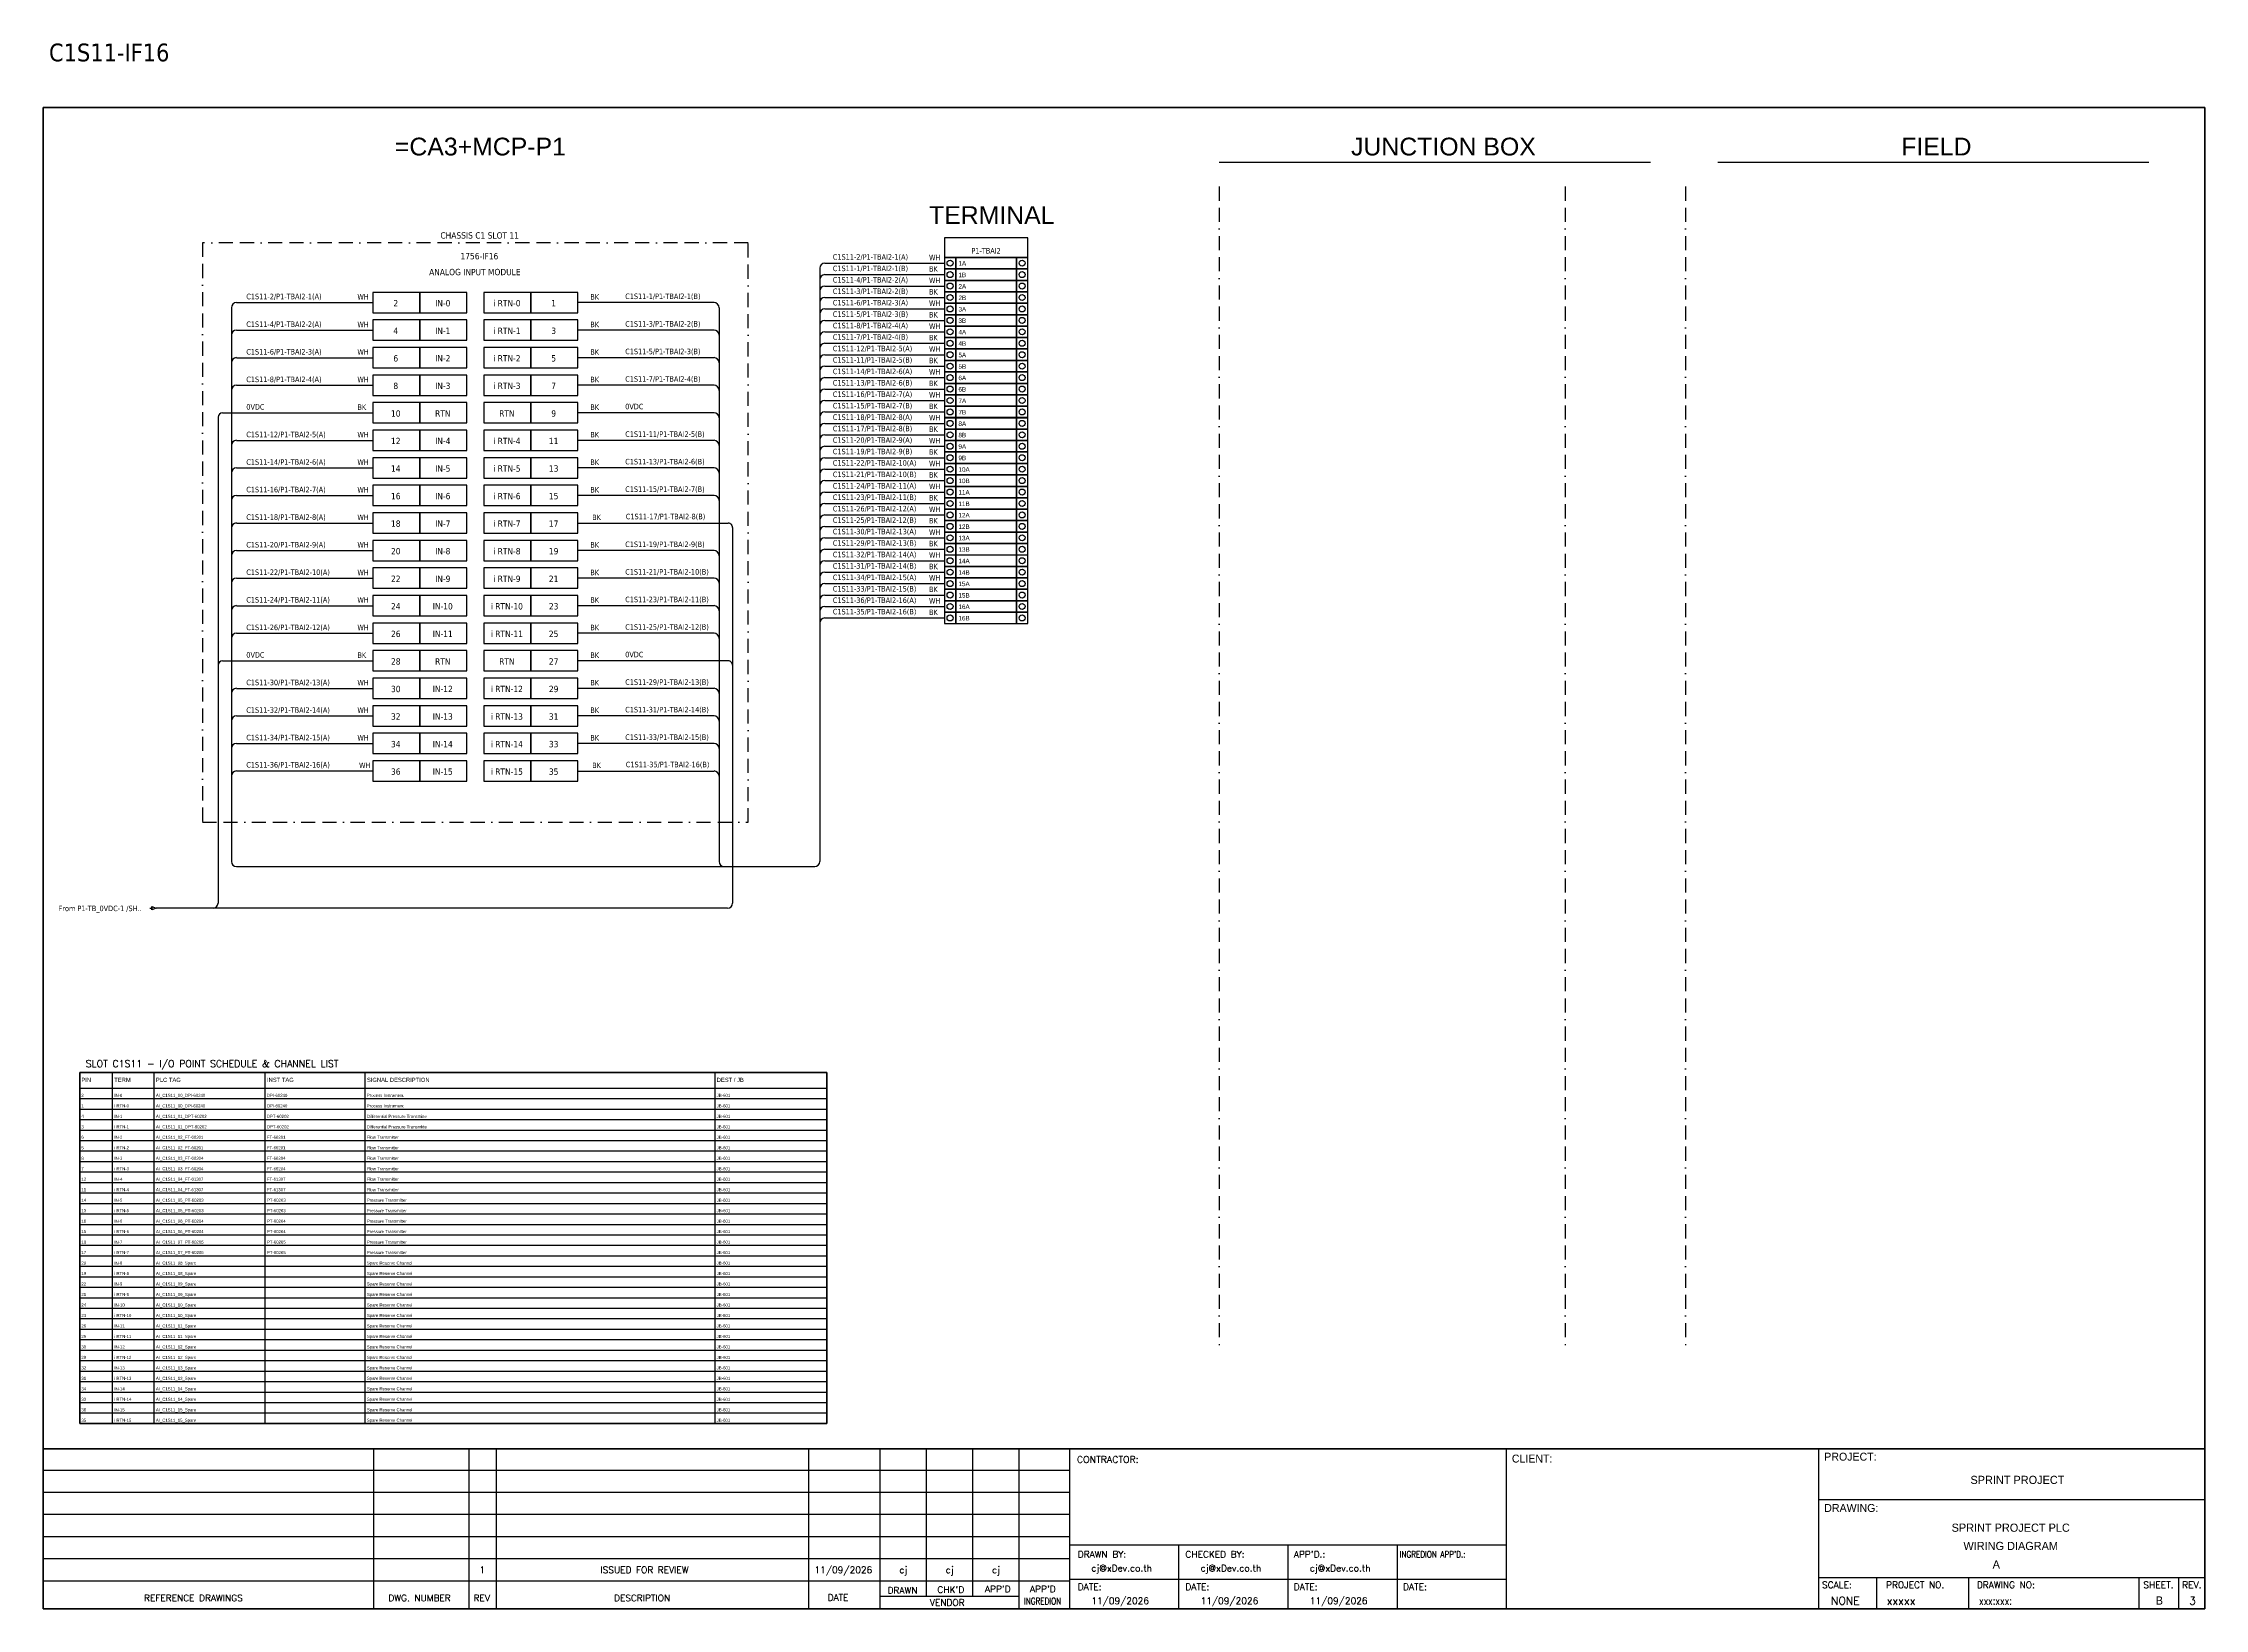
# Model space of a CAD drawing. Header units: millimetres. Extents: x 0 to 62600, y 0 to 14837.
# Drawn here: x 46126 to 50020, y 12017 to 14837 of the extents above; entities that cross this region are included whole.
import ezdxf
from ezdxf.enums import TextEntityAlignment as Align

# ---------------------------------------------------------------- set-up
doc = ezdxf.new("R2010")
doc.units = ezdxf.units.MM
doc.linetypes.add('BORDERX2', pattern=[88.9, 25.4, -12.7, 25.4, -12.7, 0, -12.7])
for name, color, linetype in [('GT_1', 9, 'Continuous'), ('HELPPOINT', 7, 'Continuous'), ('MEMBER', 7, 'Continuous'), ('VECTORS', 7, 'Continuous'), ('x01001-FrameArea', 2, 'BORDERX2')]:
    doc.layers.add(name, color=color, linetype=linetype)
doc.layers.add('IE-EQUIP', color=253, linetype='Continuous', lineweight=25)
doc.layers.add('IE-WIRE', color=7, linetype='Continuous', lineweight=25)
doc.styles.add('HTX11', font='O8111901')
doc.styles.add('ROMANS', font='romans.shx', dxfattribs={"width": 0.85, "height": 25})
doc.styles.get("Standard").update_dxf_attribs({"font": 'arial.ttf'})
doc.styles.add('Tahoma', font='')
doc.styles.get('Tahoma').set_extended_font_data('Tahoma')

# ---------------------------------------------------------------- blocks, each defined once
blk = doc.blocks.new('xTermSingleLayer10')
at = {"color": 7, "ltscale": 25.4}
for points in [[(0, -537), (537, -537), (537, 0), (0, 0)], [(537, -537), (3378, -537), (3378, 0), (537, 0)], [(3378, -537), (3915, -537), (3915, 0), (3378, 0)]]:
    blk.add_lwpolyline(points, close=True, dxfattribs=at)
for centre in [(268, -268), (3647, -268)]:
    blk.add_circle(centre, 141, dxfattribs=at)
blk.add_attdef('TERMINAL_B', (661, -387), '', height=212)
blk = doc.blocks.new('xTerminal_fr_to')
at = {"layer": 'VECTORS', "color": 1, "true_color": 0xff0000}
for p, q in [((-11.3, 0), (-7.8, 0)), ((-7.8, 2.8), (0, 0)), ((-7.8, -2.8), (-7.8, 2.8)), ((-7.8, 2.8), (0, 0)), ((-7.8, 2.8), (-7.8, -2.8)), ((0, 0), (-7.8, -2.8)), ((0, 0), (-7.8, -2.8))]:
    blk.add_line(p, q, dxfattribs=at)

msp = doc.modelspace()

# ---------------------------------------------------------------- linework, layer by layer
for p, q in [((48244.6, 14622.5), (49021.3, 14622.5)), ((49142.4, 14622.5), (49919.1, 14622.5))]:
    msp.add_line(p, q)
at = {"ltscale": 25.4}
for p, q in [((47534, 14419.9), (47749.4, 14419.9)), ((47334.5, 14369.6), (47089.2, 14369.6)), ((47534, 14378.7), (47749.4, 14378.7)), ((47534, 14337.5), (47749.4, 14337.5)), ((47334.5, 14320), (47089.2, 14320)), ((47534, 14296.3), (47749.4, 14296.3)), ((47334.5, 14270.3), (47089.2, 14270.3)), ((47534, 14255), (47749.4, 14255)), ((47334.5, 14220.7), (47089.2, 14220.7)), ((47534, 14213.8), (47749.4, 14213.8)), ((47534, 14172.6), (47749.4, 14172.6)), ((46449.2, 14171.1), (46719.7, 14171.1)), ((47334.5, 14171.1), (47089.2, 14171.1)), ((47334.5, 14121.4), (47089.2, 14121.4)), ((47534, 14131.4), (47749.4, 14131.4)), ((47334.5, 14071.8), (47089.2, 14071.8)), ((47534, 14090.1), (47749.4, 14090.1)), ((47334.5, 14022.2), (47089.2, 14022.2)), ((47534, 14048.9), (47749.4, 14048.9)), ((47534, 14007.7), (47749.4, 14007.7)), ((47089.2, 13972.5), (47359.7, 13972.5)), ((47534, 13966.5), (47749.4, 13966.5)), ((47334.5, 13922.9), (47089.2, 13922.9)), ((47534, 13925.3), (47749.4, 13925.3)), ((47334.5, 13873.3), (47089.2, 13873.3)), ((47534, 13884), (47749.4, 13884)), ((47334.5, 13823.6), (47089.2, 13823.6)), ((47534, 13842.8), (47749.4, 13842.8)), ((47534, 13801.6), (47749.4, 13801.6)), ((47334.5, 13774), (47089.2, 13774)), ((46449.2, 13724.4), (46719.7, 13724.4)), ((47359.7, 13724.4), (47089.2, 13724.4)), ((47334.5, 13674.7), (47089.2, 13674.7)), ((47334.5, 13625.1), (47089.2, 13625.1)), ((47334.5, 13575.5), (47089.2, 13575.5)), ((47089.2, 13525.8), (47334.5, 13525.8))]:
    msp.add_line(p, q, dxfattribs=at)
at = {"color": 7}
for p, q in [((46251.3, 12350.7), (46251.3, 12982.8)), ((46326.3, 12350.7), (46326.3, 12982.8)), ((46526.3, 12350.7), (46526.3, 12982.8)), ((46706.3, 12350.7), (46706.3, 12982.8)), ((47336.3, 12350.7), (47336.3, 12982.8)), ((46192, 12954.8), (47537.8, 12954.8))]:
    msp.add_line(p, q, dxfattribs=at)
at = {"color": 8}
for p, q in [((46192, 12935.9), (47537.8, 12935.9)), ((46192, 12917), (47537.8, 12917)), ((46192, 12898.1), (47537.8, 12898.1)), ((46192, 12879.2), (47537.8, 12879.2)), ((46192, 12860.4), (47537.8, 12860.4)), ((46192, 12841.5), (47537.8, 12841.5)), ((46192, 12822.6), (47537.8, 12822.6)), ((46192, 12803.7), (47537.8, 12803.7)), ((46192, 12784.9), (47537.8, 12784.9)), ((46192, 12766), (47537.8, 12766)), ((46192, 12747.1), (47537.8, 12747.1)), ((46192, 12728.2), (47537.8, 12728.2)), ((46192, 12709.3), (47537.8, 12709.3)), ((46192, 12690.5), (47537.8, 12690.5)), ((46192, 12671.6), (47537.8, 12671.6)), ((46192, 12652.7), (47537.8, 12652.7)), ((46192, 12633.8), (47537.8, 12633.8)), ((46192, 12615), (47537.8, 12615)), ((46192, 12596.1), (47537.8, 12596.1)), ((46192, 12577.2), (47537.8, 12577.2)), ((46192, 12558.3), (47537.8, 12558.3)), ((46192, 12539.4), (47537.8, 12539.4)), ((46192, 12520.6), (47537.8, 12520.6)), ((46192, 12501.7), (47537.8, 12501.7)), ((46192, 12482.8), (47537.8, 12482.8)), ((46192, 12463.9), (47537.8, 12463.9)), ((46192, 12445), (47537.8, 12445)), ((46192, 12426.2), (47537.8, 12426.2)), ((46192, 12407.3), (47537.8, 12407.3)), ((46192, 12388.4), (47537.8, 12388.4)), ((46192, 12369.5), (47537.8, 12369.5))]:
    msp.add_line(p, q, dxfattribs=at)
at = {"color": 4}
for p, q in [((49428.6, 12073), (49428.6, 12016.9)), ((49593.9, 12073), (49593.9, 12016.9))]:
    msp.add_line(p, q, dxfattribs=at)
at = {"color": 4, "ltscale": 0.5}
for p, q in [((49901, 12073), (49901, 12016.9)), ((49901, 12073), (49901, 12016.9)), ((49972.2, 12073), (49972.2, 12016.9)), ((49972.2, 12073), (49972.2, 12016.9))]:
    msp.add_line(p, q, dxfattribs=at)
at = {"color": 4, "ltscale": 25.4}
msp.add_lwpolyline([(47749.4, 14450.9), (47899.7, 14450.9), (47899.7, 14486.1), (47749.4, 14486.1)], close=True, dxfattribs=at)
at = {"color": 7}
msp.add_lwpolyline([(46192, 12350.7), (47537.8, 12350.7), (47537.8, 12982.8), (46192, 12982.8), (46192, 12350.7)], dxfattribs=at)
msp.add_lwpolyline([(46192, 12982.7), (47537.8, 12982.7), (47537.8, 12350.6), (46192, 12350.6)], close=True)
at = {"ltscale": 25.4}
for centre, radius, start, end in [((47534, 14410.8), 9.14, 90, 180), ((47334.5, 14360.4), 9.17, 0, 90), ((47534, 14369.6), 9.14, 90, 180), ((47534, 14328.3), 9.14, 90, 180), ((47334.5, 14310.8), 9.17, 0, 90), ((47534, 14287.1), 9.14, 90, 180), ((47334.5, 14261.2), 9.17, 0, 90), ((47534, 14245.9), 9.14, 90, 180), ((47334.5, 14211.5), 9.17, 0, 90), ((47534, 14204.7), 9.14, 90, 180), ((47534, 14163.5), 9.14, 90, 180), ((47334.5, 14161.9), 9.17, 0, 90), ((47334.5, 14112.3), 9.17, 0, 90), ((47534, 14122.2), 9.14, 90, 180), ((47334.5, 14062.6), 9.17, 0, 90), ((47534, 14081), 9.14, 90, 180), ((47334.5, 14013), 9.17, 0, 90), ((47534, 14039.8), 9.14, 90, 180), ((47534, 13998.6), 9.14, 90, 180), ((47534, 13957.3), 9.14, 90, 180), ((47334.5, 13913.7), 9.17, 0, 90), ((47534, 13916.1), 9.14, 90, 180), ((47334.5, 13864.1), 9.17, 0, 90), ((47534, 13874.9), 9.14, 90, 180), ((47334.5, 13814.5), 9.17, 0, 90), ((47534, 13833.7), 9.14, 90, 180), ((47534, 13792.4), 9.14, 90, 180), ((47334.5, 13764.8), 9.17, 0, 90), ((47334.5, 13665.6), 9.17, 0, 90), ((47334.5, 13615.9), 9.17, 0, 90), ((47334.5, 13566.3), 9.17, 0, 90), ((47334.5, 13516.7), 9.17, 0, 90)]:
    msp.add_arc(centre, radius, start, end, dxfattribs=at)
at = {"layer": 'GT_1', "color": 4}
for p, q in [((46721.7, 12016.9), (46721.7, 12305)), ((46893.6, 12016.9), (46893.6, 12305)), ((46942.8, 12016.9), (46942.8, 12305)), ((47505.4, 12016.9), (47505.4, 12305)), ((47633.7, 12016.9), (47633.7, 12305)), ((47717.3, 12038.7), (47717.3, 12305)), ((47800.8, 12038.7), (47800.8, 12305)), ((47884.1, 12016.9), (47884.1, 12305)), ((47975.1, 12016.9), (47975.1, 12305)), ((48762.1, 12016.9), (48762.1, 12305)), ((49324.4, 12016.9), (49324.4, 12305)), ((49324.4, 12016.9), (49324.4, 12305)), ((49324.4, 12016.9), (49324.4, 12305)), ((47975.1, 12266.2), (46126.3, 12266.2)), ((47975.1, 12226.4), (46126.3, 12226.4)), ((47975.1, 12186.4), (46126.3, 12186.4)), ((47975.1, 12146.5), (46126.3, 12146.5)), ((48762.1, 12131.2), (47975.1, 12131.2)), ((48171.9, 12016.9), (48171.9, 12131.2)), ((48368.6, 12016.9), (48368.6, 12131.2)), ((48565.4, 12016.9), (48565.4, 12131.2)), ((47975.1, 12106.6), (46126.3, 12106.6)), ((48762.1, 12069.7), (47975.1, 12069.7)), ((49324.4, 12073), (50019.6, 12073)), ((47975, 12066.7), (46126.3, 12066.7)), ((47884.1, 12038.7), (47633.7, 12038.7))]:
    msp.add_line(p, q, dxfattribs=at)
at = {"layer": 'HELPPOINT', "color": 4, "lineweight": 35}
for p, q in [((46126.3, 12016.9), (46126.3, 14721.1)), ((46126.3, 14721.1), (50019.6, 14721.1)), ((46126.3, 12016.9), (46126.3, 14721.1)), ((46126.3, 14721.1), (50019.6, 14721.1)), ((50019.6, 14721.1), (50019.6, 12016.9)), ((50019.6, 14721.1), (50019.6, 12016.9)), ((50019.6, 12016.9), (46126.3, 12016.9)), ((50019.6, 12016.9), (46126.3, 12016.9))]:
    msp.add_line(p, q, dxfattribs=at)
at = {"layer": 'HELPPOINT', "color": 4}
for p, q in [((49324.4, 12213.4), (50019.6, 12213.4)), ((49324.4, 12213.4), (50019.6, 12213.4)), ((49324.4, 12073), (50019.6, 12073))]:
    msp.add_line(p, q, dxfattribs=at)
at = {"layer": 'IE-EQUIP', "linetype": 'Continuous', "ltscale": 25.4}
for points in [[(46719.7, 14351.3), (46804.4, 14351.3), (46804.4, 14388), (46719.7, 14388)], [(46804.4, 14351.3), (46889, 14351.3), (46889, 14388), (46804.4, 14388)], [(46919.9, 14351.3), (47004.5, 14351.3), (47004.5, 14388), (46919.9, 14388)], [(47004.5, 14351.3), (47089.2, 14351.3), (47089.2, 14388), (47004.5, 14388)], [(46719.7, 14301.6), (46804.4, 14301.6), (46804.4, 14338.3), (46719.7, 14338.3)], [(46804.4, 14301.6), (46889, 14301.6), (46889, 14338.3), (46804.4, 14338.3)], [(46919.9, 14301.6), (47004.5, 14301.6), (47004.5, 14338.3), (46919.9, 14338.3)], [(47004.5, 14301.6), (47089.2, 14301.6), (47089.2, 14338.3), (47004.5, 14338.3)], [(46719.7, 14252), (46804.4, 14252), (46804.4, 14288.7), (46719.7, 14288.7)], [(46804.4, 14252), (46889, 14252), (46889, 14288.7), (46804.4, 14288.7)], [(46919.9, 14252), (47004.5, 14252), (47004.5, 14288.7), (46919.9, 14288.7)], [(47004.5, 14252), (47089.2, 14252), (47089.2, 14288.7), (47004.5, 14288.7)], [(46719.7, 14202.4), (46804.4, 14202.4), (46804.4, 14239.1), (46719.7, 14239.1)], [(46804.4, 14202.4), (46889, 14202.4), (46889, 14239.1), (46804.4, 14239.1)], [(46919.9, 14202.4), (47004.5, 14202.4), (47004.5, 14239.1), (46919.9, 14239.1)], [(47004.5, 14202.4), (47089.2, 14202.4), (47089.2, 14239.1), (47004.5, 14239.1)], [(46719.7, 14152.7), (46804.4, 14152.7), (46804.4, 14189.4), (46719.7, 14189.4)], [(46804.4, 14152.7), (46889, 14152.7), (46889, 14189.4), (46804.4, 14189.4)], [(46919.9, 14152.7), (47004.5, 14152.7), (47004.5, 14189.4), (46919.9, 14189.4)], [(47004.5, 14152.7), (47089.2, 14152.7), (47089.2, 14189.4), (47004.5, 14189.4)], [(46719.7, 14103.1), (46804.4, 14103.1), (46804.4, 14139.8), (46719.7, 14139.8)], [(46804.4, 14103.1), (46889, 14103.1), (46889, 14139.8), (46804.4, 14139.8)], [(46919.9, 14103.1), (47004.5, 14103.1), (47004.5, 14139.8), (46919.9, 14139.8)], [(47004.5, 14103.1), (47089.2, 14103.1), (47089.2, 14139.8), (47004.5, 14139.8)], [(46719.7, 14053.5), (46804.4, 14053.5), (46804.4, 14090.2), (46719.7, 14090.2)], [(46804.4, 14053.5), (46889, 14053.5), (46889, 14090.2), (46804.4, 14090.2)], [(46919.9, 14053.5), (47004.5, 14053.5), (47004.5, 14090.2), (46919.9, 14090.2)], [(47004.5, 14053.5), (47089.2, 14053.5), (47089.2, 14090.2), (47004.5, 14090.2)], [(46719.7, 14003.8), (46804.4, 14003.8), (46804.4, 14040.5), (46719.7, 14040.5)], [(46804.4, 14003.8), (46889, 14003.8), (46889, 14040.5), (46804.4, 14040.5)], [(46919.9, 14003.8), (47004.5, 14003.8), (47004.5, 14040.5), (46919.9, 14040.5)], [(47004.5, 14003.8), (47089.2, 14003.8), (47089.2, 14040.5), (47004.5, 14040.5)], [(46719.7, 13954.2), (46804.4, 13954.2), (46804.4, 13990.9), (46719.7, 13990.9)], [(46804.4, 13954.2), (46889, 13954.2), (46889, 13990.9), (46804.4, 13990.9)], [(46919.9, 13954.2), (47004.5, 13954.2), (47004.5, 13990.9), (46919.9, 13990.9)], [(47004.5, 13954.2), (47089.2, 13954.2), (47089.2, 13990.9), (47004.5, 13990.9)], [(46719.7, 13904.6), (46804.4, 13904.6), (46804.4, 13941.3), (46719.7, 13941.3)], [(46804.4, 13904.6), (46889, 13904.6), (46889, 13941.3), (46804.4, 13941.3)], [(46919.9, 13904.6), (47004.5, 13904.6), (47004.5, 13941.3), (46919.9, 13941.3)], [(47004.5, 13904.6), (47089.2, 13904.6), (47089.2, 13941.3), (47004.5, 13941.3)], [(46719.7, 13854.9), (46804.4, 13854.9), (46804.4, 13891.6), (46719.7, 13891.6)], [(46804.4, 13854.9), (46889, 13854.9), (46889, 13891.6), (46804.4, 13891.6)], [(46919.9, 13854.9), (47004.5, 13854.9), (47004.5, 13891.6), (46919.9, 13891.6)], [(47004.5, 13854.9), (47089.2, 13854.9), (47089.2, 13891.6), (47004.5, 13891.6)], [(46719.7, 13805.3), (46804.4, 13805.3), (46804.4, 13842), (46719.7, 13842)], [(46804.4, 13805.3), (46889, 13805.3), (46889, 13842), (46804.4, 13842)], [(46919.9, 13805.3), (47004.5, 13805.3), (47004.5, 13842), (46919.9, 13842)], [(47004.5, 13805.3), (47089.2, 13805.3), (47089.2, 13842), (47004.5, 13842)], [(46719.7, 13755.7), (46804.4, 13755.7), (46804.4, 13792.4), (46719.7, 13792.4)], [(46804.4, 13755.7), (46889, 13755.7), (46889, 13792.4), (46804.4, 13792.4)], [(46919.9, 13755.7), (47004.5, 13755.7), (47004.5, 13792.4), (46919.9, 13792.4)], [(47004.5, 13755.7), (47089.2, 13755.7), (47089.2, 13792.4), (47004.5, 13792.4)], [(46719.7, 13706), (46804.4, 13706), (46804.4, 13742.7), (46719.7, 13742.7)], [(46804.4, 13706), (46889, 13706), (46889, 13742.7), (46804.4, 13742.7)], [(46919.9, 13706), (47004.5, 13706), (47004.5, 13742.7), (46919.9, 13742.7)], [(47004.5, 13706), (47089.2, 13706), (47089.2, 13742.7), (47004.5, 13742.7)], [(46719.7, 13656.4), (46804.4, 13656.4), (46804.4, 13693.1), (46719.7, 13693.1)], [(46804.4, 13656.4), (46889, 13656.4), (46889, 13693.1), (46804.4, 13693.1)], [(46919.9, 13656.4), (47004.5, 13656.4), (47004.5, 13693.1), (46919.9, 13693.1)], [(47004.5, 13656.4), (47089.2, 13656.4), (47089.2, 13693.1), (47004.5, 13693.1)], [(46719.7, 13606.8), (46804.4, 13606.8), (46804.4, 13643.5), (46719.7, 13643.5)], [(46804.4, 13606.8), (46889, 13606.8), (46889, 13643.5), (46804.4, 13643.5)], [(46919.9, 13606.8), (47004.5, 13606.8), (47004.5, 13643.5), (46919.9, 13643.5)], [(47004.5, 13606.8), (47089.2, 13606.8), (47089.2, 13643.5), (47004.5, 13643.5)], [(46719.7, 13557.1), (46804.4, 13557.1), (46804.4, 13593.8), (46719.7, 13593.8)], [(46804.4, 13557.1), (46889, 13557.1), (46889, 13593.8), (46804.4, 13593.8)], [(46919.9, 13557.1), (47004.5, 13557.1), (47004.5, 13593.8), (46919.9, 13593.8)], [(47004.5, 13557.1), (47089.2, 13557.1), (47089.2, 13593.8), (47004.5, 13593.8)], [(46719.7, 13507.5), (46804.4, 13507.5), (46804.4, 13544.2), (46719.7, 13544.2)], [(46804.4, 13507.5), (46889, 13507.5), (46889, 13544.2), (46804.4, 13544.2)], [(46919.9, 13507.5), (47004.5, 13507.5), (47004.5, 13544.2), (46919.9, 13544.2)], [(47004.5, 13507.5), (47089.2, 13507.5), (47089.2, 13544.2), (47004.5, 13544.2)]]:
    msp.add_lwpolyline(points, close=True, dxfattribs=at)
at = {"layer": 'IE-WIRE', "color": 4, "ltscale": 25.4}
for p, q in [((47524.9, 14431.4), (47524.9, 13363)), ((47534, 14440.5), (47749.4, 14440.5)), ((46474.5, 14369.6), (46719.7, 14369.6)), ((47534, 14399.3), (47749.4, 14399.3)), ((46465.3, 14360.4), (46465.3, 13363)), ((47343.6, 14360.4), (47343.6, 13363)), ((47534, 14358.1), (47749.4, 14358.1)), ((46474.5, 14320), (46719.7, 14320)), ((47534, 14316.9), (47749.4, 14316.9)), ((46474.5, 14270.3), (46719.7, 14270.3)), ((47534, 14275.7), (47749.4, 14275.7)), ((46474.5, 14220.7), (46719.7, 14220.7)), ((47534, 14234.4), (47749.4, 14234.4)), ((47534, 14193.2), (47749.4, 14193.2)), ((47534, 14152), (47749.4, 14152)), ((46474.5, 14121.4), (46719.7, 14121.4)), ((47534, 14110.8), (47749.4, 14110.8)), ((46474.5, 14071.8), (46719.7, 14071.8)), ((47534, 14069.5), (47749.4, 14069.5)), ((46474.5, 14022.2), (46719.7, 14022.2)), ((47534, 14028.3), (47749.4, 14028.3)), ((47534, 13987.1), (47749.4, 13987.1)), ((46474.5, 13972.5), (46719.7, 13972.5)), ((47534, 13945.9), (47749.4, 13945.9)), ((46474.5, 13922.9), (46719.7, 13922.9)), ((47534, 13904.6), (47749.4, 13904.6)), ((46474.5, 13873.3), (46719.7, 13873.3)), ((47534, 13863.4), (47749.4, 13863.4)), ((46474.5, 13823.6), (46719.7, 13823.6)), ((47534, 13822.2), (47749.4, 13822.2)), ((46474.5, 13774), (46719.7, 13774)), ((46474.5, 13674.7), (46719.7, 13674.7)), ((46474.5, 13625.1), (46719.7, 13625.1)), ((46474.5, 13575.5), (46719.7, 13575.5)), ((46719.7, 13525.8), (46474.5, 13525.8))]:
    msp.add_line(p, q, dxfattribs=at)
at = {"layer": 'IE-WIRE', "color": 7, "ltscale": 25.4}
for p, q in [((46441.2, 14163.1), (46441.2, 13287.8)), ((47367.7, 13964.5), (47367.7, 13287.8)), ((47358.8, 13278.8), (46329.7, 13278.8))]:
    msp.add_line(p, q, dxfattribs=at)
at = {"layer": 'IE-WIRE', "color": 4}
msp.add_line((46474.4, 13353.9), (47515.8, 13353.9), dxfattribs=at)
at = {"layer": 'IE-WIRE', "color": 4, "ltscale": 25.4}
for centre, radius in [((47534, 14431.4), 9.14), ((46474.5, 14360.4), 9.17), ((47534, 14390.2), 9.14), ((47534, 14349), 9.14), ((46474.5, 14310.8), 9.17), ((47534, 14307.7), 9.14), ((46474.5, 14261.2), 9.17), ((47534, 14266.5), 9.14), ((46474.5, 14211.5), 9.17), ((47534, 14225.3), 9.14), ((47534, 14184.1), 9.14), ((47534, 14142.8), 9.14), ((46474.5, 14112.3), 9.17), ((47534, 14101.6), 9.14), ((46474.5, 14062.6), 9.17), ((47534, 14060.4), 9.14), ((46474.5, 14013), 9.17), ((47534, 14019.2), 9.14), ((47534, 13977.9), 9.14), ((46474.5, 13963.4), 9.17), ((47534, 13936.7), 9.14), ((46474.5, 13913.7), 9.17), ((47534, 13895.5), 9.14), ((46474.5, 13864.1), 9.17), ((47534, 13854.3), 9.14), ((46474.5, 13814.5), 9.17), ((47534, 13813.1), 9.14), ((46474.5, 13764.8), 9.17), ((46474.5, 13665.6), 9.17), ((46474.5, 13615.9), 9.17), ((46474.5, 13566.3), 9.17), ((46474.5, 13516.7), 9.17)]:
    msp.add_arc(centre, radius, 90, 180, dxfattribs=at)
at = {"layer": 'IE-WIRE', "ltscale": 25.4}
for centre in [(46449.2, 14163.1), (46449.2, 13716.4)]:
    msp.add_arc(centre, 8, 90, 180, dxfattribs=at)
at = {"layer": 'IE-WIRE', "color": 4}
for centre, start, end in [((46474.4, 13363), 180, 270), ((47352.8, 13363), 180, 270), ((47515.8, 13363), 270, 0)]:
    msp.add_arc(centre, 9.14, start, end, dxfattribs=at)
at = {"layer": 'IE-WIRE', "color": 7, "ltscale": 25.4}
for centre in [(46432.2, 13287.8), (47358.8, 13287.8), (47358.8, 13287.8)]:
    msp.add_arc(centre, 8.96, 270, 0, dxfattribs=at)
at = {"layer": 'MEMBER', "color": 4, "lineweight": 35}
msp.add_line((46126.3, 12305), (50019.6, 12305), dxfattribs=at)
msp.add_line((46126.3, 12305), (50019.6, 12305), dxfattribs=at)
at = {"layer": 'MEMBER', "color": 4}
for p, q in [((49324.4, 12213.4), (50019.6, 12213.4)), ((49324.4, 12213.4), (50019.6, 12213.4)), ((49324.4, 12073), (50019.6, 12073)), ((49324.4, 12073), (50019.6, 12073))]:
    msp.add_line(p, q, dxfattribs=at)
at = {"layer": 'x01001-FrameArea'}
for p, q in [((48244.5, 14578.4), (48244.5, 12491.9)), ((48867.6, 14578.4), (48867.6, 12491.9)), ((49084.4, 14578.4), (49084.4, 12491.9))]:
    msp.add_line(p, q, dxfattribs=at)
msp.add_lwpolyline([(46413, 13433.5), (47396, 13433.5), (47396, 14477.3), (46413, 14477.3)], close=True, dxfattribs=at)
at = {"layer": 'x01001-FrameArea', "ltscale": 25.4}
for centre in [(47359.7, 13964.5), (47359.7, 13716.4)]:
    msp.add_arc(centre, 8, 0, 90, dxfattribs=at)

# ---------------------------------------------------------------- block references
at = {"xscale": 0.0384, "yscale": 0.0384, "zscale": 0.0384}
for p, values in [((47749.4, 14450.9), {'TERMINAL_B': '1A'}), ((47749.4, 14430.2), {'TERMINAL_B': '1B'}), ((47749.4, 14409.6), {'TERMINAL_B': '2A'}), ((47749.4, 14389), {'TERMINAL_B': '2B'}), ((47749.4, 14368.4), {'TERMINAL_B': '3A'}), ((47749.4, 14347.8), {'TERMINAL_B': '3B'}), ((47749.4, 14327.2), {'TERMINAL_B': '4A'}), ((47749.4, 14306.6), {'TERMINAL_B': '4B'}), ((47749.4, 14286), {'TERMINAL_B': '5A'}), ((47749.4, 14265.3), {'TERMINAL_B': '5B'}), ((47749.4, 14244.7), {'TERMINAL_B': '6A'}), ((47749.4, 14224.1), {'TERMINAL_B': '6B'}), ((47749.4, 14203.5), {'TERMINAL_B': '7A'}), ((47749.4, 14182.9), {'TERMINAL_B': '7B'}), ((47749.4, 14162.3), {'TERMINAL_B': '8A'}), ((47749.4, 14141.7), {'TERMINAL_B': '8B'}), ((47749.4, 14121.1), {'TERMINAL_B': '9A'}), ((47749.4, 14100.5), {'TERMINAL_B': '9B'}), ((47749.4, 14079.8), {'TERMINAL_B': '10A'}), ((47749.4, 14059.2), {'TERMINAL_B': '10B'}), ((47749.4, 14038.6), {'TERMINAL_B': '11A'}), ((47749.4, 14018), {'TERMINAL_B': '11B'}), ((47749.4, 13997.4), {'TERMINAL_B': '12A'}), ((47749.4, 13976.8), {'TERMINAL_B': '12B'}), ((47749.4, 13956.2), {'TERMINAL_B': '13A'}), ((47749.4, 13935.6), {'TERMINAL_B': '13B'}), ((47749.4, 13914.9), {'TERMINAL_B': '14A'}), ((47749.4, 13894.3), {'TERMINAL_B': '14B'}), ((47749.4, 13873.7), {'TERMINAL_B': '15A'}), ((47749.4, 13853.1), {'TERMINAL_B': '15B'}), ((47749.4, 13832.5), {'TERMINAL_B': '16A'}), ((47749.4, 13811.9), {'TERMINAL_B': '16B'})]:
    msp.add_blockref('xTermSingleLayer10', p, dxfattribs=at).add_auto_attribs(values)
msp.add_blockref('xTerminal_fr_to', (46329.7, 13278.8))

# ---------------------------------------------------------------- texts
at = {"color": 2, "style": 'Tahoma'}
msp.add_text('C1S11-IF16', height=32, dxfattribs=at).set_placement((46136.7, 14804.1))
at = {"color": 2}
for s, p in [('=CA3+MCP-P1', (46759.7, 14634.6)), ('JUNCTION BOX', (48481.9, 14634.6)), ('FIELD', (49472.8, 14634.6)), ('TERMINAL', (47721.8, 14511.2))]:
    msp.add_text(s, height=32, dxfattribs=at).set_placement(p)
at = {"color": 2, "style": 'Tahoma'}
for s, height, p in [('CHASSIS C1 SLOT 11', 11.441, (46912.5, 14490.6)), ('1756-IF16', 11.44, (46911.9, 14453.2)), ('ANALOG INPUT MODULE', 11.441, (46903.7, 14424.6)), ('2', 11.4, (46761.3, 14368.5)), ('IN-0', 11.44, (46845.9, 14368.5)), ('i RTN-0', 11.44, (46961.4, 14368.5)), ('1', 11.4, (47045.7, 14368.5)), ('4', 11.4, (46761.3, 14318.8)), ('IN-1', 11.44, (46845.9, 14318.8)), ('i RTN-1', 11.44, (46961.4, 14318.8)), ('3', 11.4, (47045.7, 14318.8)), ('6', 11.4, (46761.3, 14269.2)), ('IN-2', 11.44, (46845.9, 14269.2)), ('i RTN-2', 11.44, (46961.4, 14269.2)), ('5', 11.4, (47045.7, 14269.2)), ('8', 11.4, (46761.3, 14219.6)), ('IN-3', 11.44, (46845.9, 14219.6)), ('i RTN-3', 11.44, (46961.4, 14219.6)), ('7', 11.4, (47045.7, 14219.6)), ('10', 11.44, (46761.3, 14169.9)), ('RTN', 11.44, (46845.9, 14169.9)), ('RTN', 11.44, (46961.4, 14169.9)), ('9', 11.4, (47045.7, 14169.9)), ('12', 11.44, (46761.3, 14120.3)), ('IN-4', 11.44, (46845.9, 14120.3)), ('i RTN-4', 11.44, (46961.4, 14120.3)), ('11', 11.44, (47045.7, 14120.3)), ('14', 11.44, (46761.3, 14070.7)), ('IN-5', 11.44, (46845.9, 14070.7)), ('i RTN-5', 11.44, (46961.4, 14070.7)), ('13', 11.44, (47045.7, 14070.7)), ('16', 11.44, (46761.3, 14021)), ('IN-6', 11.44, (46845.9, 14021)), ('i RTN-6', 11.44, (46961.4, 14021)), ('15', 11.44, (47045.7, 14021)), ('18', 11.44, (46761.3, 13971.4)), ('IN-7', 11.44, (46845.9, 13971.4)), ('i RTN-7', 11.44, (46961.4, 13971.4)), ('17', 11.44, (47045.7, 13971.4)), ('20', 11.44, (46761.3, 13921.8)), ('IN-8', 11.44, (46845.9, 13921.8)), ('i RTN-8', 11.44, (46961.4, 13921.8)), ('19', 11.44, (47045.7, 13921.8)), ('22', 11.44, (46761.3, 13872.1)), ('IN-9', 11.44, (46845.9, 13872.1)), ('i RTN-9', 11.44, (46961.4, 13872.1)), ('21', 11.44, (47045.7, 13872.1)), ('24', 11.44, (46761.3, 13822.5)), ('IN-10', 11.44, (46845.9, 13822.5)), ('i RTN-10', 11.44, (46961.4, 13822.5)), ('23', 11.44, (47045.7, 13822.5)), ('26', 11.44, (46761.3, 13772.9)), ('IN-11', 11.44, (46845.9, 13772.9)), ('i RTN-11', 11.44, (46961.4, 13772.9)), ('25', 11.44, (47045.7, 13772.9)), ('28', 11.44, (46761.3, 13723.2)), ('RTN', 11.44, (46845.9, 13723.2)), ('RTN', 11.44, (46961.4, 13723.2)), ('27', 11.44, (47045.7, 13723.2)), ('30', 11.44, (46761.3, 13673.6)), ('IN-12', 11.44, (46845.9, 13673.6)), ('i RTN-12', 11.44, (46961.4, 13673.6)), ('29', 11.44, (47045.7, 13673.6)), ('32', 11.44, (46761.3, 13624)), ('IN-13', 11.44, (46845.9, 13624)), ('i RTN-13', 11.44, (46961.4, 13624)), ('31', 11.44, (47045.7, 13624)), ('34', 11.44, (46761.3, 13574.3)), ('IN-14', 11.44, (46845.9, 13574.3)), ('i RTN-14', 11.44, (46961.4, 13574.3)), ('33', 11.44, (47045.7, 13574.3)), ('36', 11.44, (46761.3, 13524.7)), ('IN-15', 11.44, (46845.9, 13524.7)), ('i RTN-15', 11.44, (46961.4, 13524.7)), ('35', 11.44, (47045.7, 13524.7))]:
    msp.add_text(s, height=height, dxfattribs=at).set_placement(p, align=Align.MIDDLE_CENTER)
at = {"color": 4, "style": 'Tahoma'}
for s, height, p in [('C1S11-2/P1-TBAI2-1(A)', 9.949, (47548.5, 14446.8)), ('WH', 9.95, (47721.8, 14445.8)), ('C1S11-4/P1-TBAI2-2(A)', 9.949, (47548.5, 14405.6)), ('WH', 9.95, (47721.8, 14404.6)), ('C1S11-2/P1-TBAI2-1(A)', 9.949, (46492.1, 14375.6)), ('WH', 9.95, (46692.2, 14374.9)), ('C1S11-6/P1-TBAI2-3(A)', 9.949, (47548.5, 14364.4)), ('WH', 9.95, (47721.8, 14363.4)), ('C1S11-4/P1-TBAI2-2(A)', 9.949, (46492.1, 14325.6)), ('WH', 9.95, (46692.2, 14325.2)), ('C1S11-8/P1-TBAI2-4(A)', 9.949, (47548.5, 14323.2)), ('WH', 9.95, (47721.8, 14322.1)), ('C1S11-12/P1-TBAI2-5(A)', 9.949, (47548.5, 14281.9)), ('WH', 9.95, (47721.8, 14280.9)), ('C1S11-6/P1-TBAI2-3(A)', 9.949, (46492.1, 14276)), ('WH', 9.95, (46692.2, 14275.6)), ('C1S11-14/P1-TBAI2-6(A)', 9.949, (47548.5, 14240.7)), ('WH', 9.95, (47721.8, 14239.7)), ('C1S11-8/P1-TBAI2-4(A)', 9.949, (46492.1, 14226.3)), ('WH', 9.95, (46692.2, 14226)), ('C1S11-16/P1-TBAI2-7(A)', 9.949, (47548.5, 14199.5)), ('WH', 9.95, (47721.8, 14198.5)), ('C1S11-12/P1-TBAI2-5(A)', 9.949, (46492.1, 14127.1)), ('WH', 9.95, (46692.2, 14126.7)), ('C1S11-18/P1-TBAI2-8(A)', 9.949, (47548.5, 14158.3)), ('WH', 9.95, (47721.8, 14157.2)), ('C1S11-20/P1-TBAI2-9(A)', 9.949, (47548.5, 14117)), ('WH', 9.95, (47721.8, 14116)), ('C1S11-14/P1-TBAI2-6(A)', 9.949, (46492.1, 14077.4)), ('WH', 9.95, (46692.2, 14077.1)), ('C1S11-22/P1-TBAI2-10(A)', 9.949, (47548.5, 14075.8)), ('WH', 9.95, (47721.8, 14074.8)), ('C1S11-16/P1-TBAI2-7(A)', 9.949, (46492.1, 14027.8)), ('WH', 9.95, (46692.2, 14027.4)), ('C1S11-24/P1-TBAI2-11(A)', 9.949, (47548.5, 14034.6)), ('WH', 9.95, (47721.8, 14033.6)), ('C1S11-18/P1-TBAI2-8(A)', 9.949, (46492.1, 13978.2)), ('WH', 9.95, (46692.2, 13977.8)), ('C1S11-26/P1-TBAI2-12(A)', 9.949, (47548.5, 13993.4)), ('WH', 9.95, (47721.8, 13992.3)), ('C1S11-20/P1-TBAI2-9(A)', 9.949, (46492.1, 13928.5)), ('WH', 9.95, (46692.2, 13928.2)), ('C1S11-30/P1-TBAI2-13(A)', 9.949, (47548.5, 13952.2)), ('WH', 9.95, (47721.8, 13951.1)), ('C1S11-32/P1-TBAI2-14(A)', 9.949, (47548.5, 13910.9)), ('WH', 9.95, (47721.8, 13909.9)), ('C1S11-22/P1-TBAI2-10(A)', 9.949, (46492.1, 13878.9)), ('WH', 9.95, (46692.2, 13878.5)), ('C1S11-34/P1-TBAI2-15(A)', 9.949, (47548.5, 13869.7)), ('WH', 9.95, (47721.8, 13868.7)), ('C1S11-24/P1-TBAI2-11(A)', 9.949, (46492.1, 13829.3)), ('WH', 9.95, (46692.2, 13828.9)), ('C1S11-36/P1-TBAI2-16(A)', 9.949, (47548.5, 13828.5)), ('WH', 9.95, (47721.8, 13827.4)), ('C1S11-26/P1-TBAI2-12(A)', 9.949, (46492.1, 13779.6)), ('WH', 9.95, (46692.2, 13779.3)), ('C1S11-30/P1-TBAI2-13(A)', 9.949, (46492.1, 13680.4)), ('WH', 9.95, (46692.2, 13680)), ('C1S11-32/P1-TBAI2-14(A)', 9.949, (46492.1, 13630.7)), ('WH', 9.95, (46692.2, 13630.4)), ('C1S11-34/P1-TBAI2-15(A)', 9.949, (46492.1, 13581.1)), ('WH', 9.95, (46692.2, 13580.7)), ('C1S11-36/P1-TBAI2-16(A)', 9.949, (46492.1, 13532.1)), ('WH', 9.95, (46695.2, 13531.1))]:
    msp.add_text(s, height=height, dxfattribs=at).set_placement(p)
msp.add_text('P1-TBAI2', height=9.95, dxfattribs=at).set_placement((47824.6, 14462.9), align=Align.MIDDLE_CENTER)
at = {"style": 'Tahoma'}
for s, height, p in [('C1S11-1/P1-TBAI2-1(B)', 9.949, (47548.5, 14426.2)), ('BK', 9.95, (47721.8, 14425.2)), ('BK', 9.95, (47111.7, 14374.9)), ('C1S11-1/P1-TBAI2-1(B)', 9.949, (47174.6, 14375.9)), ('C1S11-3/P1-TBAI2-2(B)', 9.949, (47548.5, 14385)), ('BK', 9.95, (47721.8, 14384)), ('BK', 9.95, (47111.7, 14325.2)), ('C1S11-3/P1-TBAI2-2(B)', 9.949, (47174.6, 14326.3)), ('C1S11-5/P1-TBAI2-3(B)', 9.949, (47548.5, 14343.8)), ('BK', 9.95, (47721.8, 14342.7)), ('C1S11-7/P1-TBAI2-4(B)', 9.949, (47548.5, 14302.6)), ('BK', 9.95, (47721.8, 14301.5)), ('BK', 9.95, (47111.7, 14275.6)), ('C1S11-5/P1-TBAI2-3(B)', 9.949, (47174.6, 14276.6)), ('C1S11-11/P1-TBAI2-5(B)', 9.949, (47548.5, 14261.3)), ('BK', 9.95, (47721.8, 14260.3)), ('BK', 9.95, (47111.7, 14226)), ('C1S11-7/P1-TBAI2-4(B)', 9.949, (47174.6, 14227)), ('C1S11-13/P1-TBAI2-6(B)', 9.949, (47548.5, 14220.1)), ('BK', 9.95, (47721.8, 14219.1)), ('0VDC', 9.95, (46492.1, 14176.7)), ('BK', 9.95, (46692.2, 14176.3)), ('BK', 9.95, (47111.7, 14176.3)), ('0VDC', 9.95, (47174.6, 14177.4)), ('C1S11-15/P1-TBAI2-7(B)', 9.949, (47548.5, 14178.9)), ('BK', 9.95, (47721.8, 14177.8)), ('BK', 9.95, (47111.7, 14126.7)), ('C1S11-11/P1-TBAI2-5(B)', 9.949, (47174.6, 14127.7)), ('C1S11-17/P1-TBAI2-8(B)', 9.949, (47548.5, 14137.7)), ('BK', 9.95, (47721.8, 14136.6)), ('C1S11-19/P1-TBAI2-9(B)', 9.949, (47548.5, 14096.4)), ('BK', 9.95, (47721.8, 14095.4)), ('BK', 9.95, (47111.7, 14077.1)), ('C1S11-13/P1-TBAI2-6(B)', 9.949, (47174.6, 14078.1)), ('C1S11-21/P1-TBAI2-10(B)', 9.949, (47548.5, 14055.2)), ('BK', 9.95, (47721.8, 14054.2)), ('BK', 9.95, (47111.7, 14027.4)), ('C1S11-15/P1-TBAI2-7(B)', 9.949, (47174.6, 14028.5)), ('C1S11-23/P1-TBAI2-11(B)', 9.949, (47548.5, 14014)), ('BK', 9.95, (47721.8, 14013)), ('BK', 9.95, (47115.1, 13977.8)), ('C1S11-17/P1-TBAI2-8(B)', 9.949, (47175.7, 13979.3)), ('C1S11-25/P1-TBAI2-12(B)', 9.949, (47548.5, 13972.8)), ('BK', 9.95, (47721.8, 13971.7)), ('BK', 9.95, (47111.7, 13928.2)), ('C1S11-19/P1-TBAI2-9(B)', 9.949, (47174.6, 13929.2)), ('C1S11-29/P1-TBAI2-13(B)', 9.949, (47548.5, 13931.5)), ('BK', 9.95, (47721.8, 13930.5)), ('C1S11-31/P1-TBAI2-14(B)', 9.949, (47548.5, 13890.3)), ('BK', 9.95, (47721.8, 13889.3)), ('BK', 9.95, (47111.7, 13878.5)), ('C1S11-21/P1-TBAI2-10(B)', 9.949, (47174.6, 13879.6)), ('BK', 9.95, (47111.7, 13828.9)), ('C1S11-23/P1-TBAI2-11(B)', 9.949, (47174.6, 13829.9)), ('C1S11-33/P1-TBAI2-15(B)', 9.949, (47548.5, 13849.1)), ('BK', 9.95, (47721.8, 13848.1)), ('BK', 9.95, (47111.7, 13779.3)), ('C1S11-25/P1-TBAI2-12(B)', 9.949, (47174.6, 13780.3)), ('C1S11-35/P1-TBAI2-16(B)', 9.949, (47548.5, 13807.9)), ('BK', 9.95, (47721.8, 13806.8)), ('0VDC', 9.95, (46492.1, 13730)), ('BK', 9.95, (46692.2, 13729.6)), ('BK', 9.95, (47111.7, 13729.6)), ('0VDC', 9.95, (47174.6, 13730.7)), ('BK', 9.95, (47111.7, 13680)), ('C1S11-29/P1-TBAI2-13(B)', 9.949, (47174.6, 13681)), ('BK', 9.95, (47111.7, 13630.4)), ('C1S11-31/P1-TBAI2-14(B)', 9.949, (47174.6, 13631.4)), ('BK', 9.95, (47111.7, 13580.7)), ('C1S11-33/P1-TBAI2-15(B)', 9.949, (47174.6, 13581.8)), ('BK', 9.95, (47115.1, 13531.1)), ('C1S11-35/P1-TBAI2-16(B)', 9.949, (47175.7, 13532.6))]:
    msp.add_text(s, height=height, dxfattribs=at).set_placement(p)
at = {"color": 7, "style": 'Tahoma'}
msp.add_text('From P1-TB_0VDC-1 /SH..', height=9.949, dxfattribs=at).set_placement((46153.9, 13273.4))
at = {"color": 3}
for s, p in [('PIN', (46195, 12965.8)), ('TERM', (46254.3, 12965.8)), ('PLC TAG', (46329.3, 12965.8)), ('INST TAG', (46529.3, 12965.8)), ('SIGNAL DESCRIPTION', (46709.3, 12965.8)), ('DEST / JB', (47339.3, 12965.8))]:
    msp.add_text(s, height=7.5, dxfattribs=at).set_placement(p)
at = {"color": 7}
for s, p in [('2', (46195, 12938.9)), ('i RTN-0', (46254.3, 12920)), ('IN-0', (46254.3, 12938.9)), ('AI_C1S11_00_DPI-60240', (46329.3, 12938.9)), ('DPI-60240', (46529.3, 12938.9)), ('Process Instrument', (46709.3, 12938.9)), ('JB-601', (47339.3, 12938.9)), ('4', (46195, 12901.1)), ('3', (46195, 12882.2)), ('1', (46195, 12920)), ('i RTN-1', (46254.3, 12882.2)), ('IN-1', (46254.3, 12901.1)), ('AI_C1S11_00_DPI-60240', (46329.3, 12920)), ('AI_C1S11_01_DPT-60202', (46329.3, 12901.1)), ('AI_C1S11_01_DPT-60202', (46329.3, 12882.2)), ('DPI-60240', (46529.3, 12920)), ('DPT-60202', (46529.3, 12901.1)), ('DPT-60202', (46529.3, 12882.2)), ('Process Instrument', (46709.3, 12920)), ('Differential Pressure Transmitte', (46709.3, 12901.1)), ('Differential Pressure Transmitte', (46709.3, 12882.2)), ('JB-601', (47339.3, 12920)), ('JB-601', (47339.3, 12901.1)), ('JB-601', (47339.3, 12882.2)), ('5', (46195, 12844.5)), ('6', (46195, 12863.4)), ('i RTN-2', (46254.3, 12844.5)), ('IN-2', (46254.3, 12863.4)), ('AI_C1S11_02_FT-60201', (46329.3, 12863.4)), ('AI_C1S11_02_FT-60201', (46329.3, 12844.5)), ('FT-60201', (46529.3, 12863.4)), ('FT-60201', (46529.3, 12844.5)), ('Flow Transmitter', (46709.3, 12863.4)), ('Flow Transmitter', (46709.3, 12844.5)), ('JB-601', (47339.3, 12863.4)), ('JB-601', (47339.3, 12844.5)), ('8', (46195, 12825.6)), ('7', (46195, 12806.7)), ('i RTN-3', (46254.3, 12806.7)), ('IN-3', (46254.3, 12825.6)), ('AI_C1S11_03_FT-60204', (46329.3, 12825.6)), ('AI_C1S11_03_FT-60204', (46329.3, 12806.7)), ('FT-60204', (46529.3, 12825.6)), ('FT-60204', (46529.3, 12806.7)), ('Flow Transmitter', (46709.3, 12825.6)), ('Flow Transmitter', (46709.3, 12806.7)), ('JB-601', (47339.3, 12825.6)), ('JB-601', (47339.3, 12806.7)), ('12', (46195, 12787.9)), ('11', (46195, 12769)), ('i RTN-4', (46254.3, 12769)), ('IN-4', (46254.3, 12787.9)), ('AI_C1S11_04_FT-61307', (46329.3, 12787.9)), ('AI_C1S11_04_FT-61307', (46329.3, 12769)), ('FT-61307', (46529.3, 12787.9)), ('FT-61307', (46529.3, 12769)), ('Flow Transmitter', (46709.3, 12787.9)), ('Flow Transmitter', (46709.3, 12769)), ('JB-601', (47339.3, 12787.9)), ('JB-601', (47339.3, 12769)), ('14', (46195, 12750.1)), ('13', (46195, 12731.2)), ('i RTN-5', (46254.3, 12731.2)), ('IN-5', (46254.3, 12750.1)), ('AI_C1S11_05_PT-60203', (46329.3, 12750.1)), ('AI_C1S11_05_PT-60203', (46329.3, 12731.2)), ('PT-60203', (46529.3, 12750.1)), ('PT-60203', (46529.3, 12731.2)), ('Pressure Transmitter', (46709.3, 12750.1)), ('Pressure Transmitter', (46709.3, 12731.2)), ('JB-601', (47339.3, 12750.1)), ('JB-601', (47339.3, 12731.2)), ('16', (46195, 12712.3)), ('15', (46195, 12693.5)), ('i RTN-6', (46254.3, 12693.5)), ('IN-6', (46254.3, 12712.3)), ('AI_C1S11_06_PT-60204', (46329.3, 12712.3)), ('AI_C1S11_06_PT-60204', (46329.3, 12693.5)), ('PT-60204', (46529.3, 12712.3)), ('PT-60204', (46529.3, 12693.5)), ('Pressure Transmitter', (46709.3, 12712.3)), ('Pressure Transmitter', (46709.3, 12693.5)), ('JB-601', (47339.3, 12712.3)), ('JB-601', (47339.3, 12693.5)), ('18', (46195, 12674.6)), ('17', (46195, 12655.7)), ('i RTN-7', (46254.3, 12655.7)), ('IN-7', (46254.3, 12674.6)), ('AI_C1S11_07_PT-60205', (46329.3, 12674.6)), ('AI_C1S11_07_PT-60205', (46329.3, 12655.7)), ('PT-60205', (46529.3, 12674.6)), ('PT-60205', (46529.3, 12655.7)), ('Pressure Transmitter', (46709.3, 12674.6)), ('Pressure Transmitter', (46709.3, 12655.7)), ('JB-601', (47339.3, 12674.6)), ('JB-601', (47339.3, 12655.7)), ('20', (46195, 12636.8)), ('19', (46195, 12618)), ('i RTN-8', (46254.3, 12618)), ('IN-8', (46254.3, 12636.8)), ('AI_C1S11_08_Spare', (46329.3, 12636.8)), ('AI_C1S11_08_Spare', (46329.3, 12618)), ('Spare Reserve Channel', (46709.3, 12636.8)), ('Spare Reserve Channel', (46709.3, 12618)), ('JB-601', (47339.3, 12636.8)), ('JB-601', (47339.3, 12618)), ('22', (46195, 12599.1)), ('21', (46195, 12580.2)), ('i RTN-9', (46254.3, 12580.2)), ('IN-9', (46254.3, 12599.1)), ('AI_C1S11_09_Spare', (46329.3, 12599.1)), ('AI_C1S11_09_Spare', (46329.3, 12580.2)), ('Spare Reserve Channel', (46709.3, 12599.1)), ('Spare Reserve Channel', (46709.3, 12580.2)), ('JB-601', (47339.3, 12599.1)), ('JB-601', (47339.3, 12580.2)), ('24', (46195, 12561.3)), ('23', (46195, 12542.4)), ('i RTN-10', (46254.3, 12542.4)), ('IN-10', (46254.3, 12561.3)), ('AI_C1S11_10_Spare', (46329.3, 12561.3)), ('AI_C1S11_10_Spare', (46329.3, 12542.4)), ('Spare Reserve Channel', (46709.3, 12561.3)), ('Spare Reserve Channel', (46709.3, 12542.4)), ('JB-601', (47339.3, 12561.3)), ('JB-601', (47339.3, 12542.4)), ('26', (46195, 12523.6)), ('25', (46195, 12504.7)), ('i RTN-11', (46254.3, 12504.7)), ('IN-11', (46254.3, 12523.6)), ('AI_C1S11_11_Spare', (46329.3, 12523.6)), ('AI_C1S11_11_Spare', (46329.3, 12504.7)), ('Spare Reserve Channel', (46709.3, 12523.6)), ('Spare Reserve Channel', (46709.3, 12504.7)), ('JB-601', (47339.3, 12523.6)), ('JB-601', (47339.3, 12504.7)), ('30', (46195, 12485.8)), ('29', (46195, 12466.9)), ('i RTN-12', (46254.3, 12466.9)), ('IN-12', (46254.3, 12485.8)), ('AI_C1S11_12_Spare', (46329.3, 12485.8)), ('AI_C1S11_12_Spare', (46329.3, 12466.9)), ('Spare Reserve Channel', (46709.3, 12485.8)), ('Spare Reserve Channel', (46709.3, 12466.9)), ('JB-601', (47339.3, 12485.8)), ('JB-601', (47339.3, 12466.9)), ('32', (46195, 12448)), ('31', (46195, 12429.2)), ('i RTN-13', (46254.3, 12429.2)), ('IN-13', (46254.3, 12448)), ('AI_C1S11_13_Spare', (46329.3, 12448)), ('AI_C1S11_13_Spare', (46329.3, 12429.2)), ('Spare Reserve Channel', (46709.3, 12448)), ('Spare Reserve Channel', (46709.3, 12429.2)), ('JB-601', (47339.3, 12448)), ('JB-601', (47339.3, 12429.2)), ('34', (46195, 12410.3)), ('33', (46195, 12391.4)), ('i RTN-14', (46254.3, 12391.4)), ('IN-14', (46254.3, 12410.3)), ('AI_C1S11_14_Spare', (46329.3, 12410.3)), ('AI_C1S11_14_Spare', (46329.3, 12391.4)), ('Spare Reserve Channel', (46709.3, 12410.3)), ('Spare Reserve Channel', (46709.3, 12391.4)), ('JB-601', (47339.3, 12410.3)), ('JB-601', (47339.3, 12391.4)), ('36', (46195, 12372.5)), ('35', (46195, 12353.7)), ('i RTN-15', (46254.3, 12353.7)), ('IN-15', (46254.3, 12372.5)), ('AI_C1S11_15_Spare', (46329.3, 12372.5)), ('AI_C1S11_15_Spare', (46329.3, 12353.7)), ('Spare Reserve Channel', (46709.3, 12372.5)), ('Spare Reserve Channel', (46709.3, 12353.7)), ('JB-601', (47339.3, 12372.5)), ('JB-601', (47339.3, 12353.7))]:
    msp.add_text(s, height=5.5, dxfattribs=at).set_placement(p)
at = {"color": 4, "ltscale": 100, "style": 'HTX11'}
for s, p in [('SPRINT PROJECT', (49682.2, 12249)), ('SPRINT PROJECT PLC', (49670.1, 12162.9)), ('WIRING DIAGRAM', (49670.1, 12130))]:
    msp.add_text(s, height=14.693, dxfattribs=at).set_placement(p, align=Align.MIDDLE_CENTER)
at = {"style": 'HTX11'}
for tag, text, height, p in [('A', 'A', 14.8, (49644.1, 12096.7)), ('B', 'CHASSIS C1 SLOT 11', 14.821, (49937.9, 12031.7))]:
    msp.add_attdef(tag, text=text, height=height, dxfattribs=at).set_placement(p, align=Align.MIDDLE_CENTER)
at = {"layer": 'GT_1', "color": 4, "style": 'HTX11'}
for s, p in [('CLIENT:', (48771.6, 12280.3)), ('PROJECT:', (49334.3, 12283.7)), ('DRAWING:', (49334.3, 12191.3))]:
    msp.add_text(s, height=14.25, dxfattribs=at).set_placement(p)
at = {"layer": 'MEMBER', "color": 4, "ltscale": 0.8, "style": 'ROMANS'}
for s, height, p in [('SLOT C1S11 - I/O POINT SCHEDULE & CHANNEL LIST', 12.35, (46202.9, 12992.4)), ('CONTRACTOR:', 12.35, (47988.2, 12279.6)), ('DRAWN BY:', 11.88, (47989.7, 12109)), ('CHECKED BY:', 11.875, (48183.6, 12109)), ("APP'D.:", 11.88, (48378.8, 12109)), ('cj@xDev.co.th', 11.875, (48014.1, 12084.1)), ('cj@xDev.co.th', 11.875, (48210.9, 12084.1)), ('cj@xDev.co.th', 11.875, (48407.7, 12084.1)), ('REFERENCE DRAWINGS', 11.875, (46307.7, 12030.3)), ('DWG. NUMBER', 11.875, (46747.9, 12030.3)), ('REV', 11.88, (46901.4, 12030.3)), ('DESCRIPTION', 11.875, (47154.3, 12030.3)), ('DATE', 11.88, (47539.1, 12031.1)), ('DRAWN', 11.88, (47647.1, 12044.1)), ('VENDOR', 11.88, (47723.2, 12022)), ("CHK'D", 11.88, (47736.9, 12045.3)), ("APP'D", 11.88, (47822.5, 12046.5)), ("APP'D", 11.88, (47903.7, 12046.5)), ('DATE:', 11.88, (47989.7, 12050.4)), ('11/09/2026', 11.88, (48014.1, 12025.4)), ('DATE:', 11.88, (48183.6, 12050.4)), ('11/09/2026', 11.88, (48210.9, 12025.4)), ('DATE:', 11.88, (48378.8, 12050.4)), ('11/09/2026', 11.88, (48407.7, 12025.4)), ('DATE:', 11.88, (48575.6, 12050.4)), ('SCALE:', 11.88, (49330.3, 12053.9)), ('NONE', 14.23, (49346.3, 12024.2)), ('PROJECT NO.', 11.875, (49445.5, 12053.9)), ('xxxxx', 14.23, (49446.7, 12024.2)), ('DRAWING NO:', 11.875, (49609.2, 12053.9)), ('SHEET.', 12, (49909, 12053.9)), ('REV.', 12, (49978.9, 12053.9))]:
    msp.add_text(s, height=height, dxfattribs=at).set_placement(p)
at = {"layer": 'MEMBER', "color": 4, "ltscale": 0.8, "style": 'ROMANS', "width": 0.8}
for s, height, p in [("INGREDION APP'D.:", 11.875, (48569.6, 12109)), ('INGREDION', 11.88, (47892.9, 12024.8)), ('xxx:xxx:', 14.23, (49612.9, 12024.2))]:
    msp.add_text(s, height=height, dxfattribs=at).set_placement(p)
at = {"layer": 'MEMBER', "color": 4, "ltscale": 0.8, "style": 'ROMANS'}
for s, height, p in [('1', 11.9, (46917.2, 12086.8)), ('ISSUED FOR REVIEW', 11.875, (47209.3, 12086.8)), ('11/09/2026', 11.88, (47567.5, 12086.8)), ('cj', 11.88, (47675.4, 12086.8)), ('cj', 11.88, (47759, 12086.8)), ('cj', 11.88, (47842.5, 12086.8))]:
    msp.add_text(s, height=height, dxfattribs=at).set_placement(p, align=Align.MIDDLE_CENTER)
msp.add_text('3', height=14.2, dxfattribs=at).set_placement((49997.5, 12024.2), align=Align.CENTER)

doc.saveas('drawing.dxf')
